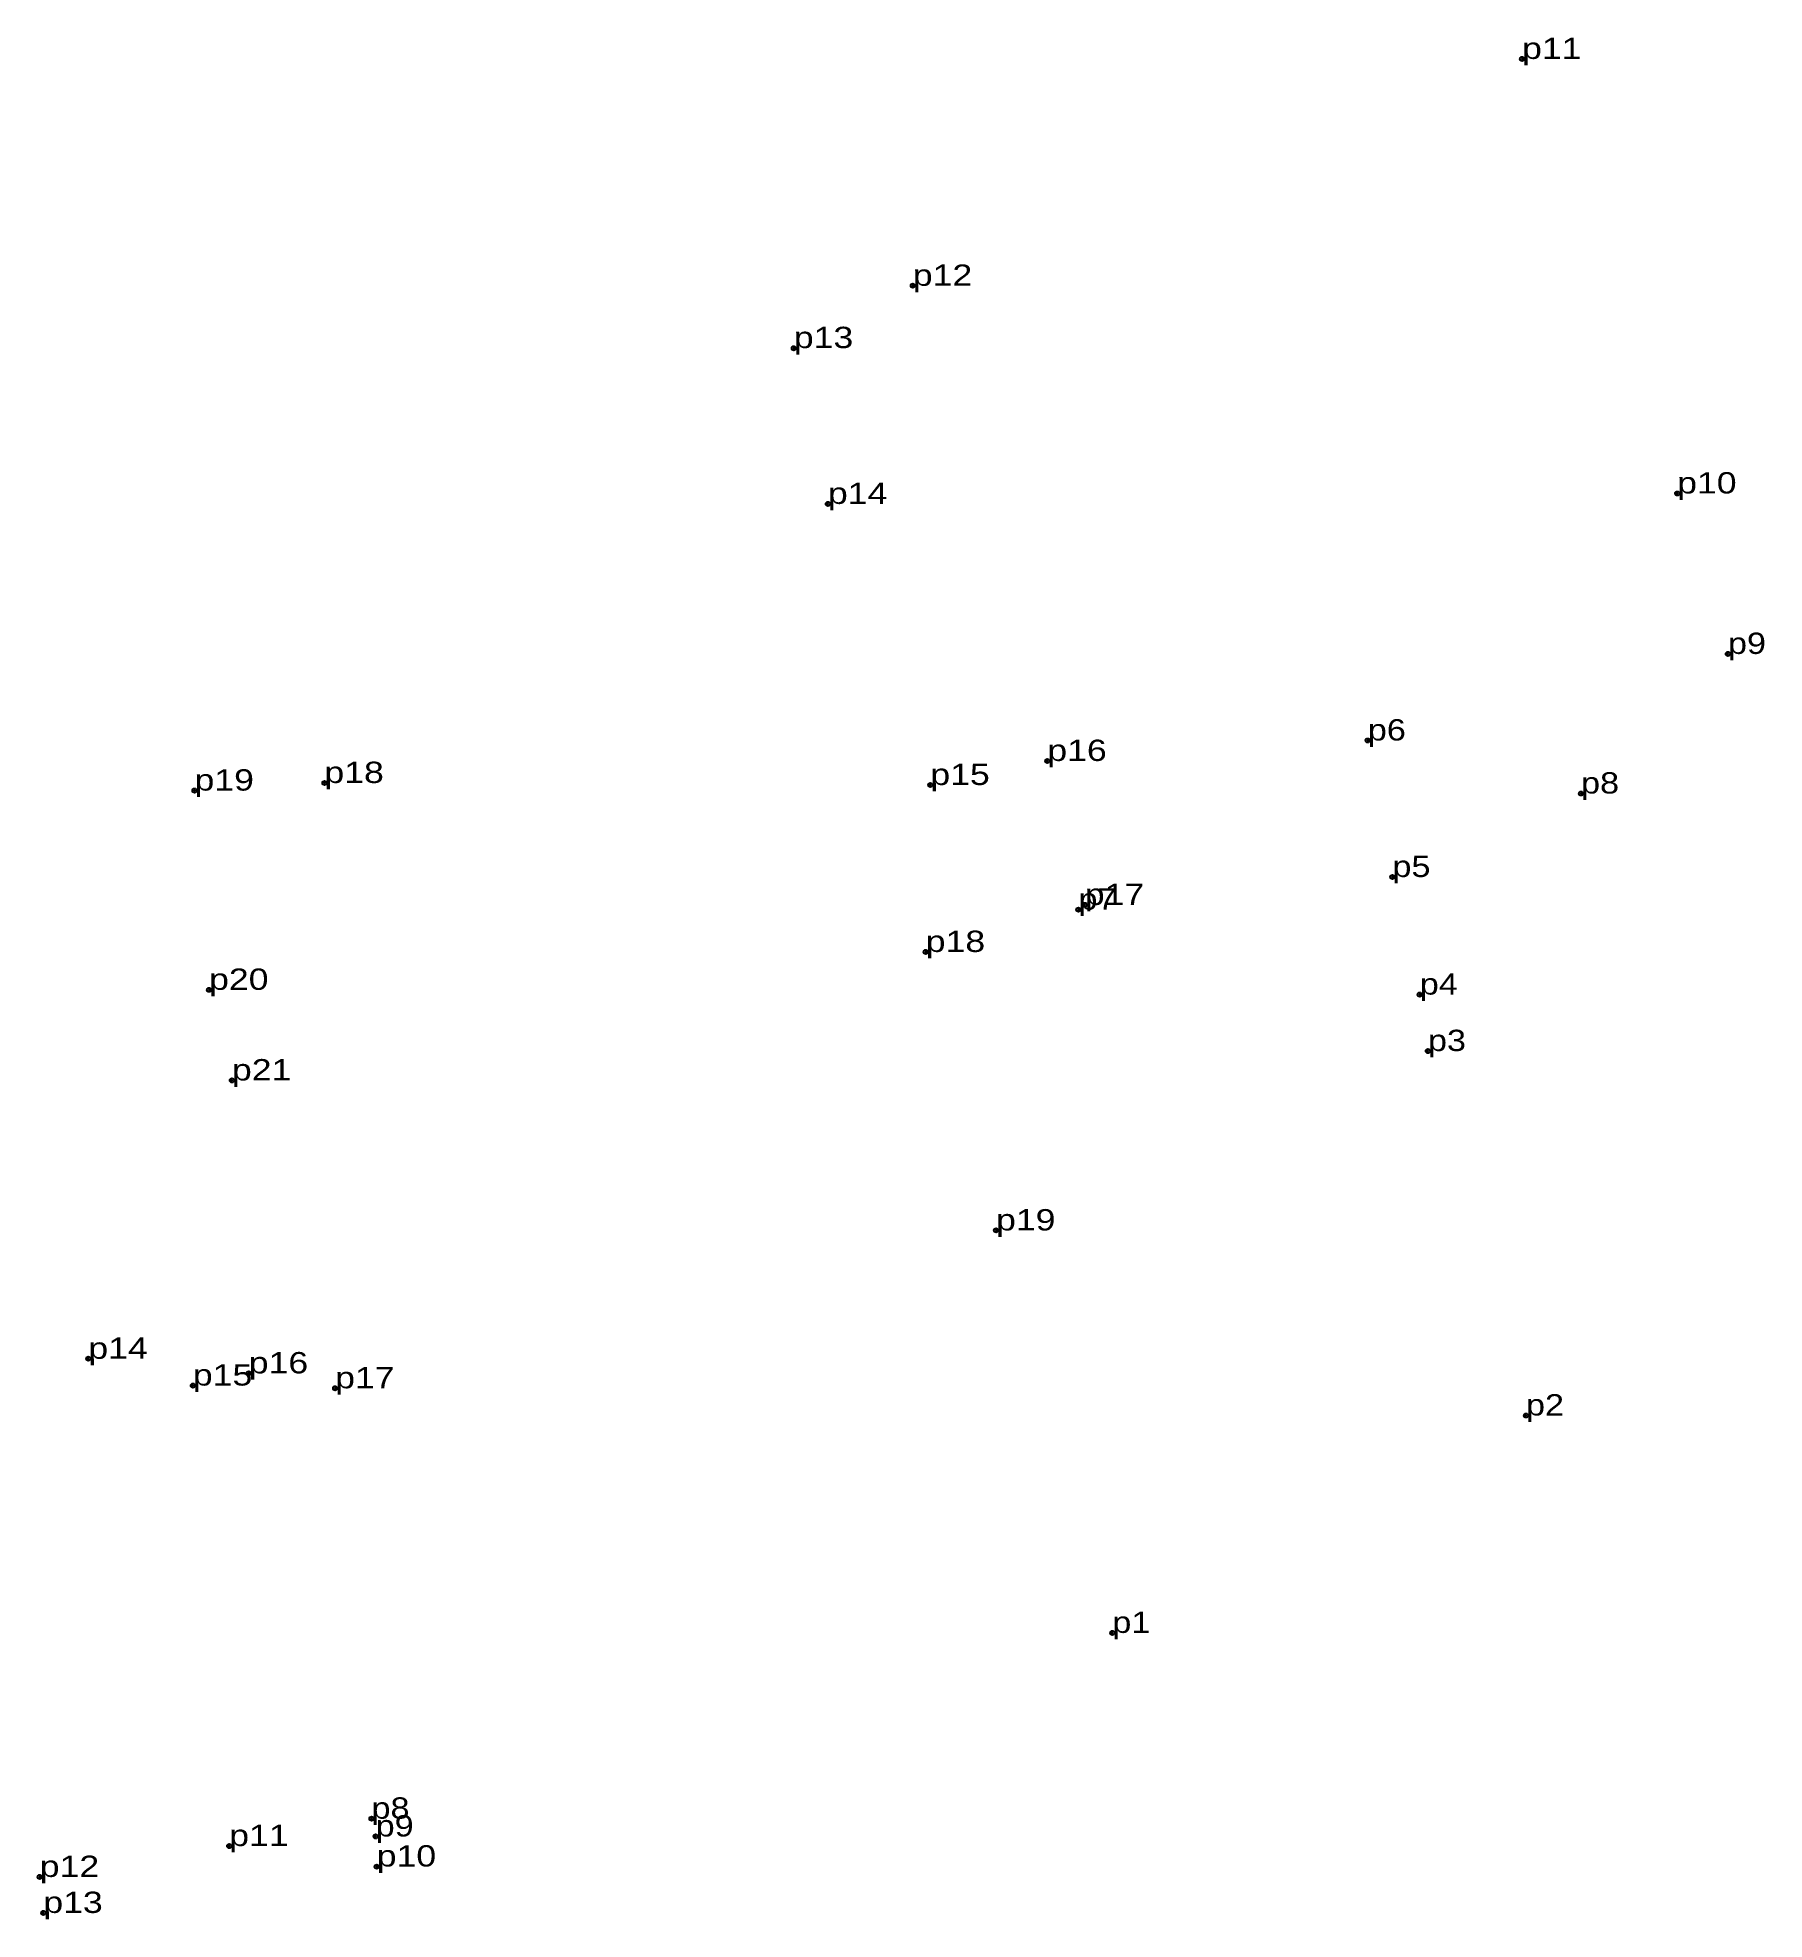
# Model space of a CAD drawing. Header units: metres. Extents: x 547569 to 552344, y 1836673 to 1839097.
# Drawn here: x 547919.9 to 548065.7, y 1836672.8 to 1836831.7 of the extents above; entities that cross this region are included whole.
import ezdxf

# ---------------------------------------------------------------- set-up
doc = ezdxf.new("R2010")
doc.units = ezdxf.units.M
doc.header["$LTSCALE"] = 0.72
doc.header["$PDMODE"] = 32
doc.header["$PDSIZE"] = 0.36
doc.layers.add('12', color=7, linetype='Continuous')
doc.layers.add('7', color=7, linetype='Continuous')

msp = doc.modelspace()

# ---------------------------------------------------------------- texts
at = {"layer": '12'}
for s, width, p in [('p11', 1.25, (548045.28, 1836829.9)), ('p12', 1.25, (547993.82, 1836810.74)), ('p13', 1.25, (547983.77, 1836805.48)), ('p10', 1.25, (548058.38, 1836793.2)), ('p14', 1.25, (547986.65, 1836792.32)), ('p9', 1.2, (548062.67, 1836779.65)), ('p6', 1.2, (548032.25, 1836772.34)), ('p16', 1.25, (548005.18, 1836770.61)), ('p19', 1.25, (547933.15, 1836768.11)), ('p18', 1.25, (547944.12, 1836768.75)), ('p15', 1.25, (547995.3, 1836768.58)), ('p8', 1.2, (548050.26, 1836767.86)), ('p5', 1.2, (548034.33, 1836760.81)), ('p7', 1.2, (548007.81, 1836758.05)), ('p17', 1.25, (548008.35, 1836758.45)), ('p18', 1.25, (547994.91, 1836754.48)), ('p20', 1.25, (547934.38, 1836751.28)), ('p4', 1.2, (548036.64, 1836750.88)), ('p3', 1.2, (548037.33, 1836746.11)), ('p21', 1.25, (547936.31, 1836743.63)), ('p19', 1.25, (548000.85, 1836730.96)), ('p14', 1.25, (547924.18, 1836720.12)), ('p16', 1.25, (547937.73, 1836718.89)), ('p15', 1.25, (547933.01, 1836717.86)), ('p17', 1.25, (547945.03, 1836717.63)), ('p2', 1.2, (548045.61, 1836715.33)), ('p1', 1.2, (548010.67, 1836696.97)), ('p8', 1.2, (547948.1, 1836681.28)), ('p11', 1.25, (547936.08, 1836678.97)), ('p9', 1.2, (547948.45, 1836679.78)), ('p10', 1.25, (547948.54, 1836677.24)), ('p12', 1.25, (547920.08, 1836676.36)), ('p13', 1.25, (547920.38, 1836673.32))]:
    msp.add_text(s, height=1.8, dxfattribs=dict(at, width=width)).set_placement(p)

# ---------------------------------------------------------------- linework, layer by layer
at = {"layer": '7'}
for p in [(548045.28, 1836829.9), (547993.82, 1836810.75), (547983.77, 1836805.47), (548058.39, 1836793.2), (547986.65, 1836792.32), (548062.67, 1836779.65), (548032.25, 1836772.34), (548005.18, 1836770.61), (547933.15, 1836768.11), (547944.13, 1836768.75), (547995.3, 1836768.58), (548050.26, 1836767.86), (548034.33, 1836760.81), (548007.81, 1836758.05), (548008.35, 1836758.45), (547994.91, 1836754.48), (547934.38, 1836751.28), (548036.64, 1836750.88), (548037.33, 1836746.11), (547936.31, 1836743.63), (548000.85, 1836730.97), (547924.18, 1836720.13), (547937.73, 1836718.89), (547933.01, 1836717.86), (547945.03, 1836717.63), (548045.61, 1836715.33), (548010.67, 1836696.97), (547948.1, 1836681.28), (547936.08, 1836678.97), (547948.45, 1836679.78), (547948.54, 1836677.23), (547920.08, 1836676.36), (547920.38, 1836673.32)]:
    msp.add_point(p, dxfattribs=at)

msp.set_redraw_order([(e.dxf.handle, doc.entitydb.next_handle()) for e in msp.query("TEXT MTEXT ATTDEF DIMENSION ARC_DIMENSION")])  # texts and dimensions are drawn at this point

doc.saveas('drawing.dxf')
